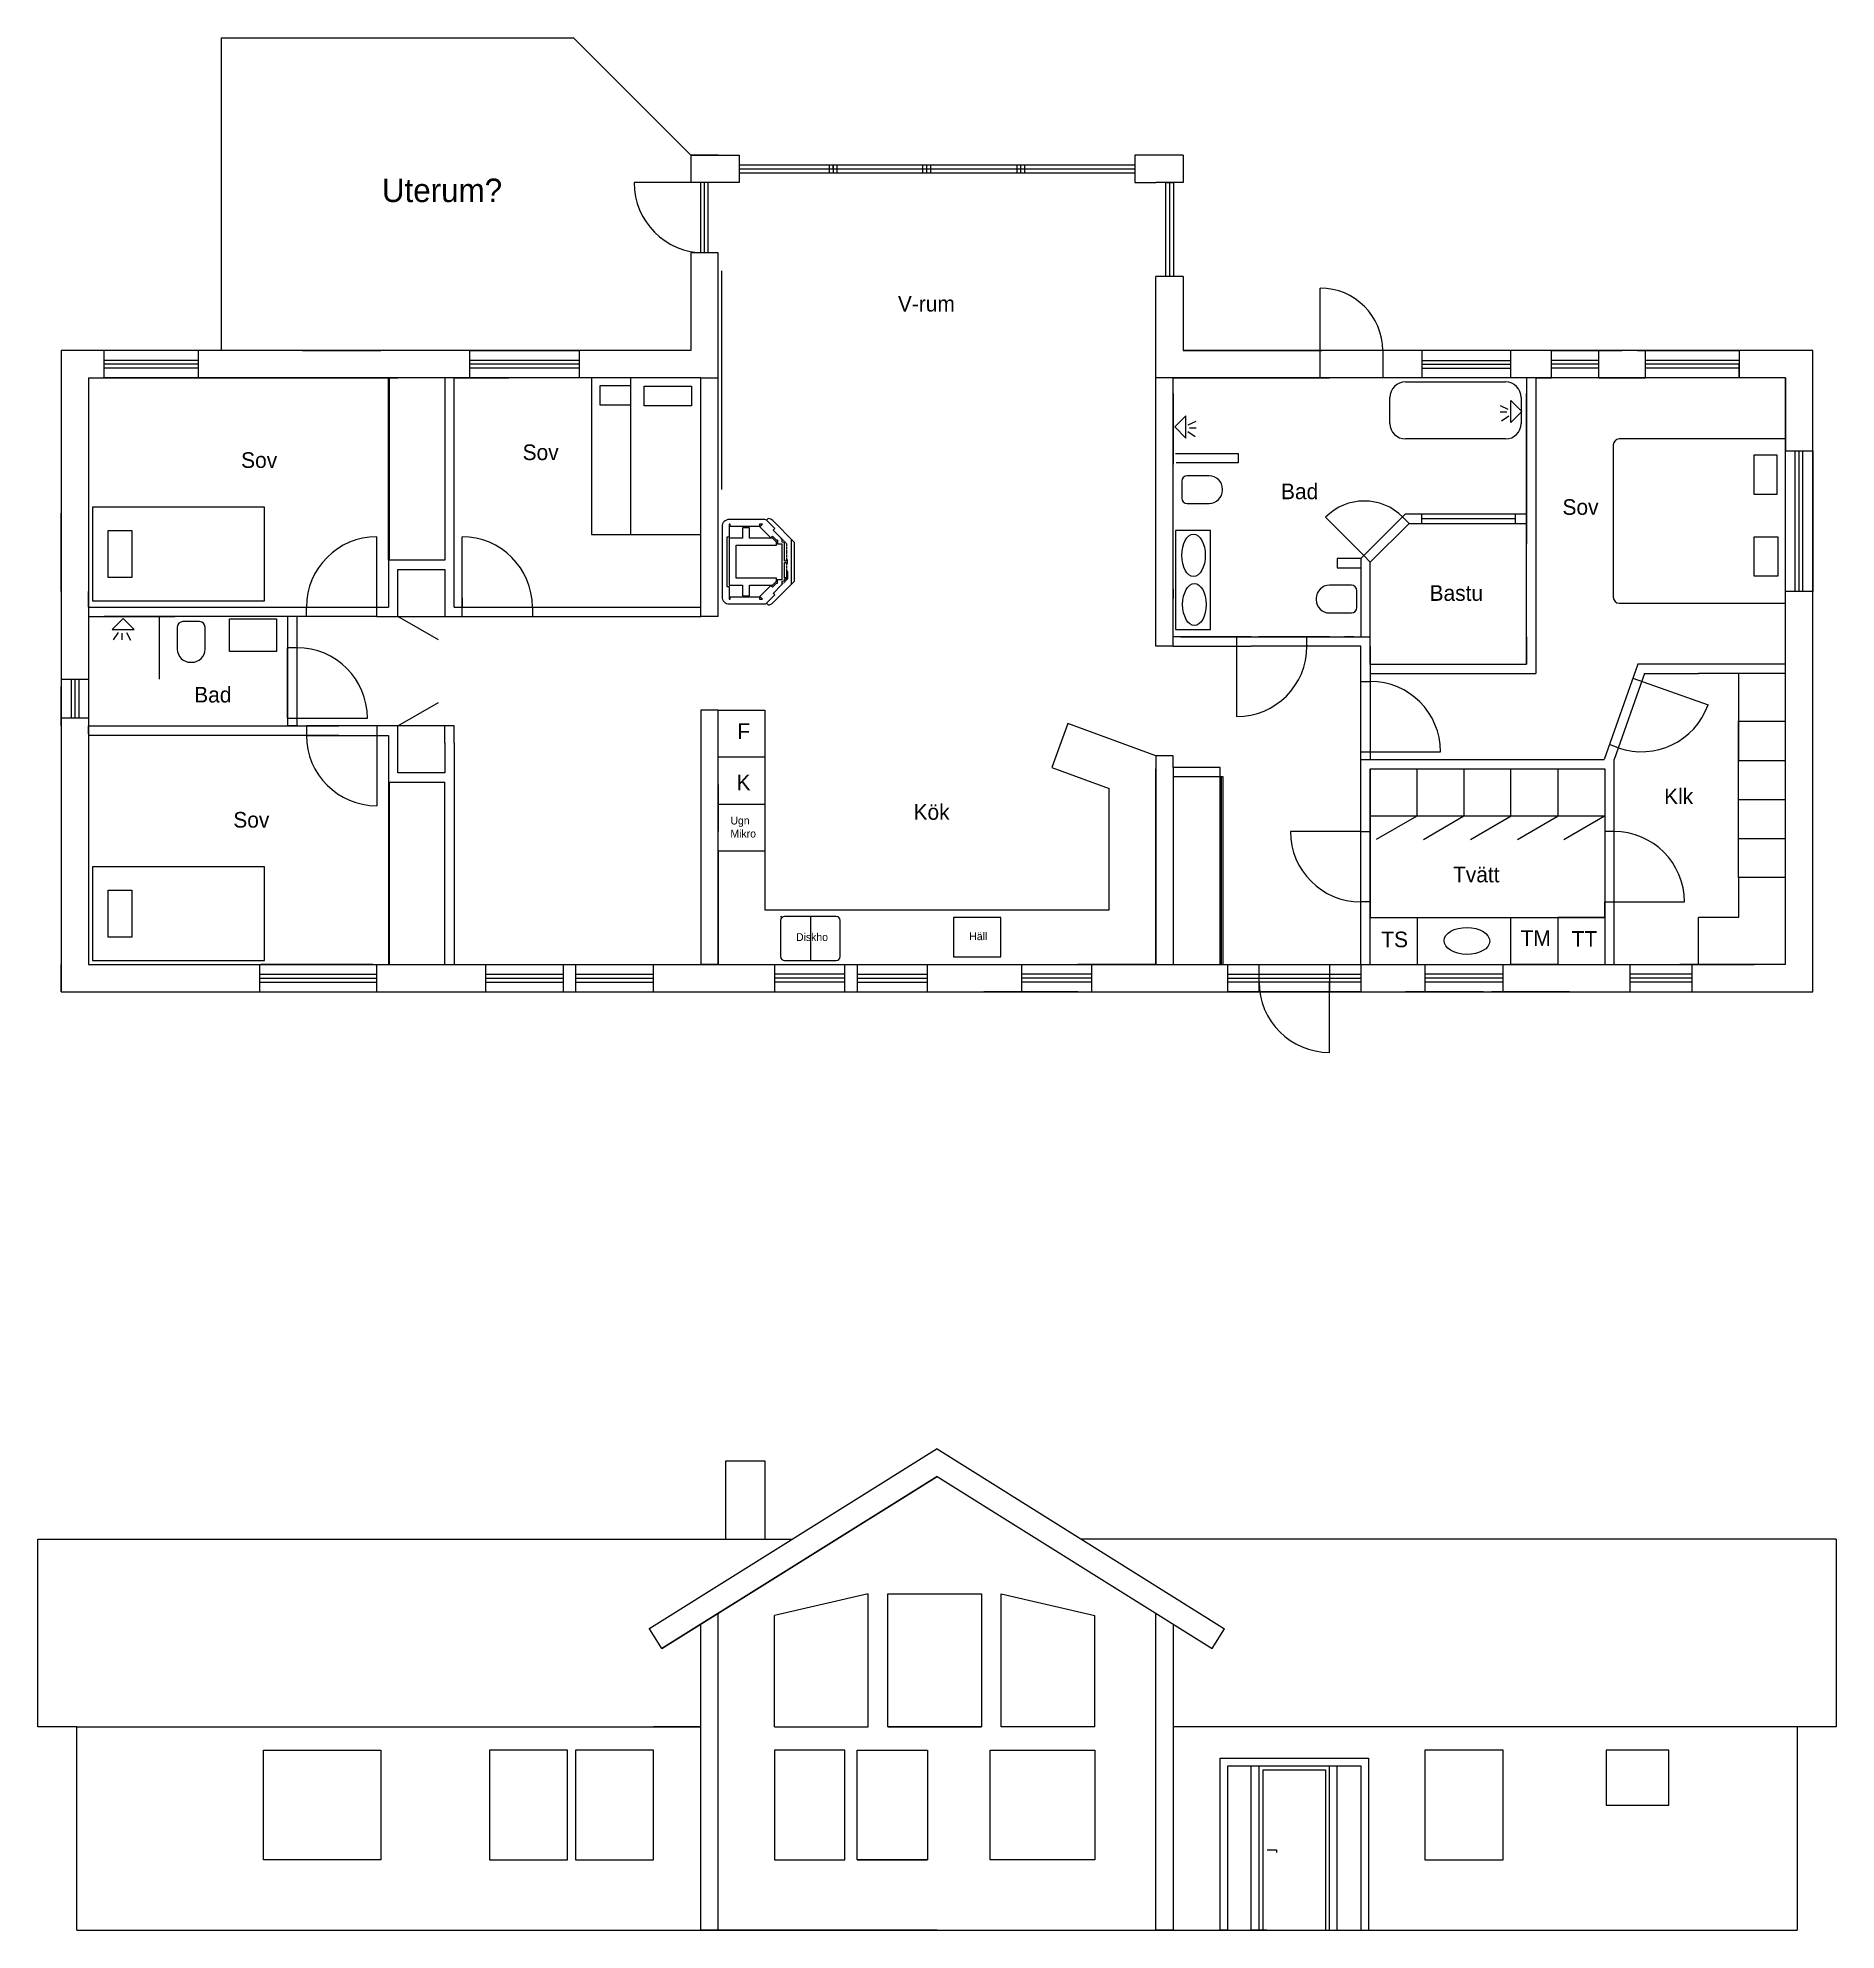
# Model space of a CAD drawing. Header units: millimetres. Extents: x -19900 to 40400, y -12000 to 32304.
# Drawn here: x -500 to 22500, y -12000 to 12200 of the extents above; entities that cross this region are included whole.
import ezdxf

# ---------------------------------------------------------------- set-up
doc = ezdxf.new("R2010")
doc.units = ezdxf.units.MM
doc.linetypes.add('ACAD_ISO03W100', pattern=[30, 12, -18])
doc.linetypes.add('DASHED', pattern=[19.05, 12.7, -6.35])
doc.layers.get('0').update_dxf_attribs({"lineweight": 25, "true_color": 0xffffff})
doc.layers.add('Innerväggar', color=178, linetype='Continuous', lineweight=25, true_color=0x000000)
doc.layers.add('Mått', color=178, linetype='Continuous', lineweight=25, true_color=0x000000)
doc.layers.add('KATKOVIIVA', color=7, linetype='ACAD_ISO03W100', true_color=0xffffff)
doc.layers.add('MAINOS', color=7, linetype='Continuous', true_color=0xffffff)
doc.styles.add('textstyle11', font='Unicode')
doc.styles.add('textstyle12', font='Unicode')
doc.styles.add('textstyle13', font='Unicode')
doc.styles.add('textstyle14', font='Unicode')
doc.styles.add('textstyle15', font='Unicode')
doc.styles.add('textstyle16', font='Unicode')
doc.styles.add('textstyle17', font='Unicode')
doc.styles.add('textstyle18', font='Unicode')
doc.styles.add('textstyle19', font='Unicode')
doc.styles.add('textstyle20', font='Unicode')
doc.styles.add('textstyle21', font='Unicode')
doc.styles.add('textstyle22', font='Unicode')
doc.styles.add('textstyle23', font='Unicode')
doc.styles.add('textstyle24', font='Unicode')
doc.styles.add('textstyle25', font='Unicode')
doc.styles.add('textstyle26', font='Unicode')
doc.styles.add('textstyle27', font='Unicode')
doc.styles.add('textstyle28', font='Unicode')
doc.styles.add('textstyle29', font='Unicode')
doc.styles.add('textstyle30', font='Unicode')

msp = doc.modelspace()

# ---------------------------------------------------------------- texts
at = {"char_height": 100, "attachment_point": 1}
for s, insert, style in [('\\H300;Uterum?', (3900, 10400), 'textstyle11'), ('\\H200;Bastu', (17300, 5200), 'textstyle20'), ('\\H200;F', (8445, 3434), 'textstyle16'), ('\\H200;K', (8436, 2778), 'textstyle15'), ('Ugn\\PMikro', (8358, 2240), 'textstyle17'), ('Diskho', (9197, 750), 'textstyle19'), ('Häll', (11413, 761), 'textstyle18'), ('\\H200;TS', (16682, 770), 'textstyle12'), ('\\H200;TM', (18464, 788), 'textstyle13'), ('\\H200;TT', (19117, 776), 'textstyle14')]:
    msp.add_mtext(s, dxfattribs=dict(at, insert=insert, style=style))
at = {"layer": 'Mått', "char_height": 100, "attachment_point": 1}
for s, insert, style in [('\\H200;V-rum', (10500, 8900), 'textstyle28'), ('\\H200;Sov', (2100, 6900), 'textstyle23'), ('\\H200;Sov', (5700, 7000), 'textstyle24'), ('\\H200;Bad', (15400, 6500), 'textstyle29'), ('\\H200;Sov', (19000, 6300), 'textstyle21'), ('\\H200;Bad', (1500, 3900), 'textstyle30'), ('\\H200;Klk', (20300, 2600), 'textstyle25'), ('\\H200;Sov', (2000, 2300), 'textstyle22'), ('\\H200;Kök', (10700, 2400), 'textstyle27'), ('\\H200;Tvätt', (17600, 1600), 'textstyle26')]:
    msp.add_mtext(s, dxfattribs=dict(at, insert=insert, style=style))

# ---------------------------------------------------------------- linework, layer by layer
for p, q in [((1850, 8200), (1850, 12200)), ((1850, 12200), (6350, 12200)), ((7850, 10700), (6350, 12200)), ((8200, 10700), (7850, 10700)), ((7850, 10700), (7850, 10350)), ((7850, 10700), (8250, 10700)), ((7850, 10700), (8250, 10700)), ((7850, 10700), (8470, 10700)), ((8470, 10700), (8470, 10350)), ((14150, 10700), (13530, 10700)), ((13530, 10700), (13530, 10350)), ((14150, 10700), (13800, 10700)), ((14150, 10700), (14150, 10350)), ((8470, 10575), (13530, 10575)), ((8470, 10525), (13530, 10525)), ((8470, 10525), (9670, 10525)), ((8470, 10475), (13530, 10475)), ((9620, 10575), (9620, 10475)), ((9670, 10525), (9670, 10575)), ((9670, 10575), (9670, 10475)), ((9670, 10475), (10870, 10475)), ((9720, 10575), (9720, 10475)), ((10820, 10525), (10820, 10575)), ((10820, 10475), (10820, 10525)), ((10870, 10525), (10870, 10575)), ((10870, 10575), (12070, 10575)), ((10870, 10475), (10870, 10525)), ((10920, 10525), (10920, 10575)), ((10920, 10475), (10920, 10525)), ((12020, 10575), (12020, 10525)), ((12020, 10525), (12020, 10475)), ((12070, 10575), (12070, 10525)), ((12070, 10525), (12070, 10475)), ((12120, 10575), (12120, 10525)), ((12120, 10525), (12120, 10475)), ((8025, 10350), (7125, 10350)), ((8200, 10350), (7850, 10350)), ((8075, 10350), (7975, 10350)), ((7975, 10350), (7975, 9450)), ((8025, 9450), (8025, 10350)), ((8075, 9450), (8075, 10350)), ((8470, 10350), (8200, 10350)), ((13530, 10350), (13800, 10350)), ((14150, 10350), (13800, 10350)), ((13925, 9150), (13925, 10350)), ((13925, 10350), (14025, 10350)), ((13975, 10350), (13975, 9150)), ((14025, 10350), (14025, 9150)), ((8200, 9450), (7850, 9450)), ((7850, 9450), (7850, 8200)), ((8075, 9450), (8025, 9450)), ((8200, 9450), (8075, 9450)), ((8200, 4800), (8200, 9450)), ((8248, 6422), (8248, 9222)), ((13800, 7650), (13800, 9150)), ((14150, 9150), (13800, 9150)), ((14150, 9150), (14150, 8200)), ((15900, 8200), (15900, 9000)), ((7850, 8200), (-200, 8200)), ((-200, 8200), (-200, 0)), ((350, 7850), (350, 8200)), ((1550, 8075), (350, 8075)), ((1550, 8025), (350, 8025)), ((1550, 8200), (1550, 7850)), ((7850, 8200), (1850, 8200)), ((2885, 8200), (3885, 8200)), ((5025, 7850), (5025, 8200)), ((5025, 8200), (6425, 8200)), ((6425, 8075), (5025, 8075)), ((6425, 8025), (5025, 8025)), ((6425, 8200), (6425, 7850)), ((22200, 8200), (14150, 8200)), ((14150, 8200), (15690, 8200)), ((15120, 8200), (15920, 8200)), ((15900, 7850), (15900, 8200)), ((18340, 8200), (16540, 8200)), ((16700, 8200), (16700, 7850)), ((17200, 8200), (17200, 7850)), ((17200, 8075), (18340, 8075)), ((17200, 8025), (18340, 8025)), ((18340, 7850), (18340, 8200)), ((18860, 7850), (18860, 8200)), ((18860, 8200), (19760, 8200)), ((19460, 8075), (18860, 8075)), ((19460, 8025), (18860, 8025)), ((19460, 8200), (19460, 7850)), ((19960, 8200), (20960, 8200)), ((20060, 7850), (20060, 8200)), ((20060, 8200), (21260, 8200)), ((21260, 8075), (20060, 8075)), ((21260, 8025), (20060, 8025)), ((21260, 8200), (21260, 7850)), ((21260, 7850), (21260, 8025)), ((22200, 0), (22200, 8200)), ((150, 7850), (150, 4820)), ((150, 7850), (4105, 7850)), ((150, 7850), (2885, 7850)), ((1550, 7975), (350, 7975)), ((7980, 7850), (350, 7850)), ((4705, 7850), (4705, 5520)), ((4825, 4920), (4825, 7850)), ((4825, 7850), (5525, 7850)), ((4825, 7850), (5025, 7850)), ((6425, 7975), (5025, 7975)), ((7980, 7850), (6580, 7850)), ((6580, 7850), (6580, 5850)), ((6691, 7755), (7078, 7755)), ((6691, 7502), (6691, 7755)), ((7078, 7755), (7078, 7502)), ((7980, 7850), (7080, 7850)), ((7080, 7850), (7080, 5850)), ((7254, 7747), (7859, 7747)), ((7254, 7495), (7254, 7747)), ((7859, 7747), (7859, 7495)), ((7980, 4800), (7980, 7850)), ((7980, 7850), (8200, 7850)), ((14020, 7850), (13800, 7850)), ((14020, 4420), (14020, 7850)), ((21850, 7850), (14020, 7850)), ((14020, 7850), (16020, 7850)), ((14020, 7850), (15120, 7850)), ((16992, 7800), (18272, 7800)), ((17200, 7975), (18340, 7975)), ((18540, 7850), (18340, 7850)), ((18540, 7850), (18540, 6650)), ((18660, 7850), (18660, 4540)), ((18660, 7850), (18860, 7850)), ((19460, 7975), (18860, 7975)), ((19460, 7850), (20060, 7850)), ((19760, 7850), (19960, 7850)), ((21260, 7975), (20060, 7975)), ((21850, 7850), (21650, 7850)), ((21850, 350), (21850, 7850)), ((21850, 7850), (21850, 7070)), ((150, 7650), (150, 350)), ((7078, 7502), (6691, 7502)), ((13800, 4420), (13800, 7650)), ((14020, 7650), (14020, 6750)), ((16792, 7270), (16792, 7600)), ((18480, 7422), (18339, 7563)), ((18339, 7563), (18480, 7422)), ((18339, 7280), (18339, 7563)), ((18472, 7600), (18472, 7270)), ((18540, 4540), (18540, 7650)), ((18540, 7650), (18540, 5850)), ((7859, 7495), (7254, 7495)), ((14040, 7224), (14181, 7365)), ((14181, 7365), (14040, 7224)), ((14181, 7082), (14181, 7365)), ((14214, 7250), (14313, 7298)), ((18290, 7411), (18204, 7411)), ((18306, 7448), (18207, 7496)), ((18313, 7362), (18220, 7298)), ((18480, 7422), (18339, 7280)), ((14040, 7224), (14181, 7082)), ((14207, 7164), (14300, 7100)), ((14230, 7213), (14316, 7213)), ((18272, 7070), (16992, 7070)), ((21850, 7070), (21850, 6920)), ((14050, 6884), (14850, 6884)), ((14850, 6884), (14850, 6764)), ((21850, 6920), (22200, 6920)), ((21975, 5120), (21975, 6920)), ((22025, 5120), (22025, 6920)), ((22075, 5120), (22075, 6920)), ((22200, 6920), (22200, 5120)), ((14850, 6764), (14061, 6764)), ((14480, 6600), (14200, 6600)), ((14130, 6530), (14130, 6315)), ((14650, 6415), (14650, 6430)), ((-200, 5120), (-200, 6120)), ((2400, 6200), (200, 6200)), ((200, 6200), (200, 5000)), ((2400, 5000), (2400, 6200)), ((14200, 6245), (14480, 6245)), ((16464, 5576), (15969, 6071)), ((16420, 5541), (16989, 6110)), ((17037, 5988), (16952, 6073)), ((18540, 6110), (16989, 6110)), ((17200, 5990), (17200, 6110)), ((17200, 6055), (18400, 6055)), ((18400, 5990), (18400, 6110)), ((18540, 5990), (18540, 6110)), ((18540, 5990), (18540, 6110)), ((18540, 5990), (18540, 6110)), ((400, 5900), (700, 5900)), ((400, 5300), (400, 5900)), ((700, 5900), (700, 5300)), ((3835, 4800), (3835, 5820)), ((4925, 4800), (4925, 5820)), ((6580, 5850), (7980, 5850)), ((14050, 5900), (14050, 4635)), ((14500, 5900), (14050, 5900)), ((14500, 4635), (14500, 5900)), ((16542, 5493), (17037, 5988)), ((17039, 5990), (18540, 5990)), ((18540, 4190), (18540, 5990)), ((18540, 5850), (18540, 5730)), ((16542, 5493), (16457, 5578)), ((4105, 5520), (3985, 5520)), ((3985, 5520), (3985, 4920)), ((4105, 4800), (4105, 5400)), ((16420, 5541), (16420, 4540)), ((16540, 4190), (16540, 5491)), ((150, 4920), (150, 5120)), ((700, 5300), (400, 5300)), ((7980, 4820), (7980, 5100)), ((14020, 5150), (14020, 5030)), ((16300, 5200), (16020, 5200)), ((16370, 4915), (16370, 5130)), ((22200, 5120), (21850, 5120)), ((150, 4920), (3350, 4920)), ((200, 5000), (2400, 5000)), ((2665, 4920), (3985, 4920)), ((2935, 4800), (2935, 4920)), ((4825, 4920), (7980, 4920)), ((4925, 5040), (4925, 4920)), ((5825, 4920), (5825, 4800)), ((15850, 5030), (15850, 5015)), ((16020, 4845), (16300, 4845)), ((150, 4800), (1250, 4800)), ((3350, 4800), (350, 4800)), ((593, 4776), (451, 4634)), ((451, 4634), (734, 4634)), ((593, 4776), (734, 4634)), ((734, 4634), (593, 4776)), ((1050, 4800), (1050, 4000)), ((1284, 4664), (1284, 4384)), ((1569, 4734), (1354, 4734)), ((1639, 4384), (1639, 4664)), ((1952, 4772), (2552, 4772)), ((1952, 4352), (1952, 4772)), ((2552, 4772), (2552, 4352)), ((2695, 4800), (2695, 3400)), ((2815, 3400), (2815, 4800)), ((3835, 4800), (3350, 4800)), ((3835, 4800), (7980, 4800)), ((8200, 4800), (7980, 4800)), ((14050, 4635), (14500, 4635)), ((529, 4595), (465, 4502)), ((574, 4587), (574, 4501)), ((635, 4595), (684, 4496)), ((2695, 3500), (2695, 4400)), ((2815, 4400), (2695, 4400)), ((14020, 4420), (13800, 4420)), ((14020, 4420), (14020, 4540)), ((14120, 4540), (14020, 4540)), ((14020, 4420), (14120, 4420)), ((15020, 4540), (14120, 4540)), ((14120, 4540), (16540, 4540)), ((14120, 4420), (15020, 4420)), ((14832, 4539), (14832, 4419)), ((14832, 4419), (14832, 3519)), ((16420, 4420), (15020, 4420)), ((16010, 4540), (15110, 4540)), ((16020, 4540), (15120, 4540)), ((15732, 4419), (15732, 4539)), ((16210, 4420), (16010, 4420)), ((16420, 4420), (16020, 4420)), ((16330, 4540), (16210, 4540)), ((16420, 4070), (16420, 4420)), ((16540, 4420), (16540, 4540)), ((16540, 4420), (16540, 3905)), ((18540, 4540), (18540, 4190)), ((18660, 4540), (18660, 4190)), ((21850, 3460), (21850, 4570)), ((1454, 4214), (1469, 4214)), ((2552, 4352), (1952, 4352)), ((16420, 4190), (16420, 4190)), ((16540, 4190), (18540, 4190)), ((18540, 4285), (18540, 4285)), ((18660, 4190), (18660, 4070)), ((21850, 4190), (19965, 4190)), ((21850, 4070), (21850, 4190)), ((-200, 4000), (150, 4000)), ((-200, 3400), (-200, 3900)), ((-75, 4000), (-75, 3500)), ((-25, 4000), (-25, 3500)), ((25, 4000), (25, 3500)), ((16420, 3970), (16420, 4070)), ((16420, 3070), (16420, 3970)), ((16420, 3970), (16540, 3970)), ((16540, 4070), (18660, 4070)), ((16540, 3970), (16540, 2970)), ((19900, 4010), (20861, 3670)), ((20050, 4070), (20740, 4070)), ((21850, 4070), (20740, 4070)), ((21250, 4070), (21250, 2960)), ((21850, 2960), (21850, 4070)), ((4105, 3400), (4625, 3700)), ((150, 3500), (-200, 3500)), ((150, 3400), (3350, 3400)), ((150, 3300), (150, 3400)), ((2695, 3500), (3715, 3500)), ((2815, 3400), (2695, 3400)), ((2815, 3400), (2815, 3500)), ((3835, 3400), (2935, 3400)), ((2935, 3400), (2935, 3280)), ((3985, 3400), (3835, 3400)), ((3835, 3400), (3835, 3280)), ((4825, 3400), (3985, 3400)), ((4105, 3180), (4105, 3400)), ((4705, 3180), (4705, 3400)), ((4825, 3180), (4825, 3400)), ((8200, 3600), (7980, 3600)), ((7980, 3600), (7980, 350)), ((8200, 3600), (8800, 3600)), ((8200, 3250), (8200, 3600)), ((8800, 3600), (8800, 1050)), ((12672, 3430), (12467, 2867)), ((13800, 3020), (12672, 3430)), ((3350, 3280), (150, 3280)), ((150, 3280), (150, 3080)), ((2935, 3280), (3835, 3280)), ((3835, 3280), (3985, 3280)), ((3835, 3280), (3835, 2380)), ((3985, 3280), (3985, 2680)), ((4105, 2800), (4105, 3280)), ((4705, 3180), (4705, 2800)), ((4825, 3180), (4825, 350)), ((8200, 350), (8200, 3250)), ((8800, 3250), (8800, 2650)), ((19713, 3122), (19600, 3162)), ((-200, 3080), (-200, 2080)), ((8800, 3000), (8200, 3000)), ((13800, 3020), (13800, 350)), ((14020, 3020), (13800, 3020)), ((14020, 2870), (14020, 3020)), ((16420, 2970), (16420, 3070)), ((16420, 3070), (16540, 3070)), ((16420, 350), (16420, 2970)), ((16420, 2970), (19533, 2970)), ((16540, 3070), (17440, 3070)), ((19660, 350), (19660, 2970)), ((21250, 2460), (21250, 2960)), ((21250, 2960), (21850, 2960)), ((3985, 2680), (4705, 2680)), ((3985, 2680), (3985, 350)), ((4705, 2800), (4105, 2800)), ((4705, 350), (4705, 2680)), ((12467, 2867), (13200, 2600)), ((13800, 350), (13800, 2850)), ((14620, 2870), (14020, 2870)), ((14020, 2870), (14020, 350)), ((14620, 2750), (14020, 2750)), ((14620, 2750), (14620, 2870)), ((14620, 350), (14620, 2750)), ((14660, 2750), (14620, 2750)), ((14640, 350), (14640, 2750)), ((14660, 350), (14660, 2750)), ((16540, 350), (16540, 2850)), ((16540, 2850), (19540, 2850)), ((16540, 2850), (16540, 2250)), ((17140, 2250), (17140, 2850)), ((17140, 2850), (17740, 2850)), ((17740, 2850), (17740, 2250)), ((18340, 2250), (18340, 2850)), ((18340, 2850), (18940, 2850)), ((18940, 2850), (18940, 2250)), ((19540, 2850), (19540, 350)), ((8200, 2650), (8200, 2050)), ((13200, 1050), (13200, 2600)), ((21250, 1460), (21250, 2460)), ((21250, 2460), (21850, 2460)), ((8200, 2400), (8800, 2400)), ((8800, 2400), (8800, 1800)), ((16540, 2250), (19540, 2250)), ((16540, 2250), (17140, 2250)), ((16540, 2250), (16540, 950)), ((16623, 1952), (17143, 2252)), ((17221, 1950), (17740, 2250)), ((17740, 2250), (18340, 2250)), ((17823, 1950), (18343, 2250)), ((18424, 1949), (18943, 2249)), ((19017, 1949), (19537, 2249)), ((16420, 2050), (15520, 2050)), ((16420, 1150), (16420, 2050)), ((16420, 2050), (16540, 2050)), ((19660, 2050), (19540, 2050)), ((19660, 1150), (19660, 2050)), ((21250, 1960), (21850, 1960)), ((8800, 1800), (8200, 1800)), ((8200, 1800), (8200, 350)), ((2400, 1600), (200, 1600)), ((200, 1600), (200, 400)), ((2400, 400), (2400, 1600)), ((21850, 1460), (21250, 1460)), ((21250, 1460), (21250, 950)), ((21850, 350), (21850, 1460)), ((400, 1300), (700, 1300)), ((400, 700), (400, 1300)), ((700, 1300), (700, 700)), ((8800, 1050), (13200, 1050)), ((16540, 1150), (16420, 1150)), ((16540, 950), (16540, 1150)), ((19540, 950), (19540, 1150)), ((19540, 1150), (19660, 1150)), ((19660, 1150), (20560, 1150)), ((9000, 914), (9000, 450)), ((9711, 964), (9050, 964)), ((9380, 964), (9380, 400)), ((9761, 450), (9761, 914)), ((11816, 949), (11211, 949)), ((11211, 949), (11211, 449)), ((11816, 449), (11816, 949)), ((16540, 350), (16540, 950)), ((16540, 950), (19540, 950)), ((16540, 950), (17140, 950)), ((17140, 950), (17140, 350)), ((18340, 350), (18340, 950)), ((19540, 950), (18940, 950)), ((18940, 950), (18940, 350)), ((20740, 350), (20740, 950)), ((21250, 950), (20740, 950)), ((700, 700), (400, 700)), ((-200, 0), (-200, 350)), ((150, 350), (21450, 350)), ((150, 350), (7780, 350)), ((150, 350), (2885, 350)), ((150, 350), (2350, 350)), ((200, 400), (2400, 400)), ((350, 350), (4105, 350)), ((2335, 350), (2335, 0)), ((2350, 350), (3785, 350)), ((3785, 350), (2350, 350)), ((3835, 0), (3835, 350)), ((4825, 350), (5225, 350)), ((5225, 350), (5225, 0)), ((6225, 0), (6225, 350)), ((6225, 350), (6375, 350)), ((6375, 350), (6375, 0)), ((7375, 0), (7375, 350)), ((8200, 350), (7980, 350)), ((8200, 350), (9200, 350)), ((8200, 350), (8980, 350)), ((8920, 350), (8920, 0)), ((9050, 400), (9711, 400)), ((9820, 0), (9820, 350)), ((9880, 350), (9980, 350)), ((9980, 350), (9980, 0)), ((10880, 0), (10880, 350)), ((10880, 350), (11680, 350)), ((11211, 449), (11816, 449)), ((11680, 350), (13080, 350)), ((12082, 349), (12082, -1)), ((13800, 350), (12800, 350)), ((12982, -1), (12982, 349)), ((13800, 350), (14020, 350)), ((14020, 350), (14620, 350)), ((14020, 350), (16420, 350)), ((14620, 350), (14640, 350)), ((14640, 350), (14660, 350)), ((14720, 0), (14720, 350)), ((15120, 0), (15120, 350)), ((15120, 350), (16020, 350)), ((16020, 350), (16020, 0)), ((16420, 350), (16420, 0)), ((16420, 350), (16540, 350)), ((16540, 350), (18040, 350)), ((16540, 350), (17240, 350)), ((17240, 350), (17240, 0)), ((18090, 350), (19090, 350)), ((18240, 0), (18240, 350)), ((18940, 350), (18340, 350)), ((19540, 350), (19660, 350)), ((19660, 350), (19760, 350)), ((19860, 350), (19860, 0)), ((20540, 350), (20500, 350)), ((21850, 350), (20540, 350)), ((20660, 0), (20660, 350)), ((-200, 0), (22200, 0)), ((2335, 225), (3835, 225)), ((2335, 175), (3835, 175)), ((2335, 125), (3835, 125)), ((2350, 0), (3835, 0)), ((2885, 0), (3885, 0)), ((5225, 225), (6225, 225)), ((5225, 175), (6225, 175)), ((5225, 125), (6225, 125)), ((5225, 0), (6225, 0)), ((6375, 225), (7375, 225)), ((6375, 175), (7375, 175)), ((6375, 125), (7375, 125)), ((6375, 0), (7375, 0)), ((9820, 225), (8920, 225)), ((9820, 175), (8920, 175)), ((9820, 125), (8920, 125)), ((8980, 0), (9880, 0)), ((9200, 0), (10400, 0)), ((9980, 225), (10880, 225)), ((9980, 175), (10880, 175)), ((9980, 125), (10880, 125)), ((9980, 0), (10880, 0)), ((12800, 0), (11600, 0)), ((12982, 224), (12082, 224)), ((12982, 174), (12082, 174)), ((12982, 124), (12082, 124)), ((14720, 175), (14720, 225)), ((14720, 225), (16420, 225)), ((14720, 175), (15120, 175)), ((16420, 125), (14720, 125)), ((16420, 0), (14720, 0)), ((14720, 0), (15120, 0)), ((15120, 175), (16020, 175)), ((16020, 175), (16420, 175)), ((16020, -775), (16020, 125)), ((16420, 225), (16420, 125)), ((17990, 0), (16990, 0)), ((18240, 225), (17240, 225)), ((18240, 175), (17240, 175)), ((18240, 125), (17240, 125)), ((17240, 0), (18240, 0)), ((19090, 0), (18090, 0)), ((19760, 0), (20660, 0)), ((20660, 225), (19860, 225)), ((20660, 175), (19860, 175)), ((20660, 125), (19860, 125)), ((11000, -5846), (7313, -8151)), ((8300, -7000), (8300, -6000)), ((8300, -6000), (8800, -6000)), ((8800, -6000), (8800, -7000)), ((11000, -5846), (14679, -8146)), ((11000, -6200), (7480, -8400)), ((11001, -6201), (7481, -8401)), ((11000, -6200), (14520, -8400)), ((-500, -9400), (-500, -7000)), ((-500, -7000), (9154, -7000)), ((8200, -7000), (8300, -7000)), ((22500, -7000), (12846, -7000)), ((22500, -7000), (22500, -9400)), ((10120, -7700), (8920, -7977)), ((10120, -9400), (10120, -7700)), ((10370, -9400), (10370, -7700)), ((10370, -7700), (11570, -7700)), ((11570, -7700), (11570, -9400)), ((11820, -9400), (11820, -7700)), ((11820, -7700), (13020, -7977)), ((8200, -12000), (8200, -7951)), ((8920, -9400), (8920, -7977)), ((13020, -9400), (13020, -7977)), ((13800, -12000), (13800, -7950)), ((7480, -8400), (7321, -8146)), ((7980, -12000), (7980, -8088)), ((14020, -8088), (14020, -12000)), ((14520, -8400), (14679, -8146)), ((0, -9400), (-500, -9400)), ((0, -12000), (0, -9400)), ((0, -9400), (7980, -9400)), ((7980, -9400), (7375, -9400)), ((8200, -9400), (8200, -9200)), ((8920, -9400), (10120, -9400)), ((10370, -9400), (11570, -9400)), ((10970, -9400), (10370, -9400)), ((11570, -9400), (10970, -9400)), ((13020, -9400), (11820, -9400)), ((22000, -9400), (14020, -9400)), ((22000, -9400), (22000, -12000)), ((22500, -9400), (22000, -9400)), ((2385, -11100), (2385, -9700)), ((2385, -9700), (3885, -9700)), ((3885, -9700), (3885, -11100)), ((6275, -9700), (5275, -9700)), ((5275, -9700), (5275, -11100)), ((6275, -11100), (6275, -9700)), ((7375, -9700), (6375, -9700)), ((6375, -9700), (6375, -11100)), ((7375, -11100), (7375, -9700)), ((9820, -9700), (8920, -9700)), ((8920, -9700), (8920, -11100)), ((9820, -11100), (9820, -9700)), ((9980, -11100), (9980, -9700)), ((9980, -9700), (10880, -9700)), ((10880, -9700), (10880, -11100)), ((11680, -11100), (11680, -9700)), ((11680, -9700), (13020, -9700)), ((13020, -9700), (13020, -11100)), ((14620, -9900), (14620, -9800)), ((14620, -9800), (16520, -9800)), ((14620, -12000), (14620, -9900)), ((14720, -12000), (14720, -9900)), ((14720, -9900), (16420, -9900)), ((15020, -12000), (15020, -9900)), ((15120, -12000), (15120, -9900)), ((16020, -12000), (16020, -9900)), ((16120, -12000), (16120, -9900)), ((16420, -9900), (16420, -12000)), ((16520, -9800), (16520, -12000)), ((18240, -9700), (17240, -9700)), ((17240, -9700), (17240, -11100)), ((18240, -11100), (18240, -9700)), ((19560, -9700), (19560, -10400)), ((20360, -9700), (19560, -9700)), ((20360, -10400), (20360, -9700)), ((15170, -12000), (15170, -9950)), ((15170, -9950), (15970, -9950)), ((15970, -9950), (15970, -12000)), ((19560, -10400), (20360, -10400)), ((3885, -11100), (2385, -11100)), ((5275, -11100), (6275, -11100)), ((6375, -11100), (7375, -11100)), ((7980, -12000), (7980, -11100)), ((8200, -12000), (8200, -11100)), ((8920, -11100), (9820, -11100)), ((10880, -11100), (9980, -11100)), ((9980, -11100), (10880, -11100)), ((13020, -11100), (11680, -11100)), ((13800, -12000), (13800, -11100)), ((15221, -10971), (15341, -10971)), ((15341, -10971), (15344, -11006)), ((17240, -11100), (18240, -11100)), ((0, -12000), (22000, -12000)), ((11000, -12000), (7980, -12000)), ((7980, -12000), (8200, -12000)), ((14020, -12000), (13800, -12000)), ((14020, -12000), (14720, -12000)), ((14020, -12000), (17240, -12000)), ((14720, -12000), (14620, -12000)), ((14720, -12000), (15120, -12000)), ((15120, -12000), (15020, -12000)), ((15120, -12000), (16020, -12000)), ((15120, -12000), (15220, -12000)), ((15220, -12000), (15120, -12000)), ((15120, -12000), (15170, -12000)), ((16020, -12000), (16120, -12000))]:
    msp.add_line(p, q)
for centre, radius, start, end in [((8025, 10350), 900, 180, 270), ((15900, 8200), 800, 0, 90), ((16992, 7600), 200, 90, 180), ((18272, 7600), 200, 0, 90), ((16992, 7270), 200, 180, 270), ((18272, 7270), 200, 270, 0), ((14200, 6530), 70, 90, 180), ((14480, 6430), 170, 0, 90), ((14200, 6315), 70, 180, 270), ((14480, 6415), 170, 270, 0), ((16464, 5576), 700, 45, 135), ((3835, 4920), 900, 90, 180), ((4925, 4920), 900, 0, 90), ((16020, 5030), 170, 90, 180), ((16300, 5130), 70, 0, 90), ((16020, 5015), 170, 180, 270), ((16300, 4915), 70, 270, 0), ((1354, 4664), 70, 90, 180), ((1569, 4664), 70, 0, 90), ((1454, 4384), 170, 180, 270), ((1469, 4384), 170, 270, 0), ((2815, 3500), 900, 0, 90), ((14832, 4419), 900, 270, 0), ((16540, 3070), 900, 0, 90), ((20013, 3970), 900, 250.5, 340.5), ((3835, 3280), 900, 180, 270), ((16420, 2050), 900, 180, 270), ((19660, 1150), 900, 0, 90), ((9010, 954), 10, 90, 180), ((9050, 914), 50, 90, 180), ((9711, 914), 50, 0, 90), ((9050, 450), 50, 180, 270), ((9711, 450), 50, 270, 0), ((16020, 125), 900, 180, 270)]:
    msp.add_arc(centre, radius, start, end)
for centre, major_axis, ratio in [((14281, 5582), (0, 270), 0.555556), ((14292, 4953), (0, 270), 0.555556), ((17777, 651), (-292, 4), 0.588989)]:
    msp.add_ellipse(centre, major_axis=major_axis, ratio=ratio)
at = {"layer": 'Innerväggar'}
for p, q in [((21850, 7070), (19725, 7070)), ((19650, 6995), (19650, 5045)), ((21746, 6865), (21446, 6865)), ((21446, 6865), (21446, 6365)), ((21746, 6365), (21746, 6865)), ((21446, 6365), (21746, 6365)), ((21453, 5317), (21453, 5817)), ((21453, 5817), (21753, 5817)), ((21753, 5817), (21753, 5317)), ((21753, 5317), (21453, 5317)), ((19725, 4970), (21850, 4970))]:
    msp.add_line(p, q, dxfattribs=at)
for centre, start, end in [((19725, 6995), 90, 180), ((19725, 5045), 180, 270)]:
    msp.add_arc(centre, 75, start, end, dxfattribs=at)
at = {"layer": 'KATKOVIIVA', "color": 7, "linetype": 'DASHED', "true_color": 0xffffff}
for points in [[(9081, 5523), (9081, 5715, 0.198912), (9072, 5736), (9007, 5801)], [(9012, 5204), (9072, 5264, 0.156591), (9081, 5280, 0.156591)]]:
    msp.add_lwpolyline(points, format="xyb", dxfattribs=at)
msp.add_lwpolyline([(9081, 5375), (9081, 5479)], dxfattribs=at)
at = {"layer": 'MAINOS'}
for points in [[(8820, 4969), (8841, 4948, 0.184483), (8900, 4974), (9179, 5253), (9179, 5747), (8900, 6026, 0.184483), (8841, 6052), (8820, 6031)], [(9051, 5510), (9051, 5745), (9021, 5750), (9021, 5775, 0.266659), (9007, 5801), (8904, 5904), (8926, 5925), (8820, 6031, 0.198912), (8798, 6040), (8341, 6040, 0.414214), (8251, 5950), (8251, 5050, 0.414214), (8341, 4960), (8798, 4960, 0.198912), (8820, 4969), (8926, 5075), (8904, 5096), (9012, 5204, 0.198912), (9021, 5225), (9021, 5250), (9051, 5255), (9051, 5280), (9091, 5280), (9091, 5375), (9076, 5375), (9076, 5295), (9051, 5295), (9051, 5492)]]:
    msp.add_lwpolyline(points, format="xyb", dxfattribs=at)
for points in [[(8341, 5185), (8341, 5020), (8356, 5020), (8356, 5050), (8731, 5050), (8731, 5020), (8768, 5020), (8735, 5054), (8876, 5195), (8897, 5174), (8949, 5225), (8961, 5225), (8961, 5275), (9021, 5275), (9021, 5725), (8961, 5725), (8961, 5775), (8961, 5725), (8961, 5775), (8949, 5775), (8897, 5826), (8876, 5805), (8735, 5946), (8768, 5980), (8731, 5980), (8731, 5950), (8356, 5950), (8356, 5980), (8341, 5980), (8341, 5815), (8311, 5815), (8311, 5185)], [(8341, 5200), (8511, 5200), (8511, 5065), (8601, 5065), (8601, 5200), (8896, 5200), (8946, 5250), (8946, 5290), (8431, 5290), (8431, 5710), (8946, 5710), (8946, 5750), (8896, 5800), (8601, 5800), (8601, 5935), (8511, 5935), (8511, 5800), (8341, 5800)]]:
    msp.add_lwpolyline(points, close=True, dxfattribs=at)
for points in [[(9139, 5213), (9139, 5787)], [(9051, 5510), (9071, 5510), (9071, 5513)], [(9051, 5492), (9071, 5492)], [(9071, 5492), (9071, 5479), (9086, 5479), (9086, 5523), (9071, 5523), (9071, 5513)]]:
    msp.add_lwpolyline(points, dxfattribs=at)
at = {"layer": 'Mått'}
for p, q in [((3985, 5520), (3985, 7850)), ((3985, 7850), (3995, 7850)), ((3995, 7850), (3995, 5520)), ((4705, 5520), (4105, 5520)), ((4105, 5400), (4705, 5400)), ((4705, 5400), (4705, 4800)), ((16420, 5541), (16120, 5541)), ((16120, 5541), (16120, 5421)), ((16120, 5421), (16420, 5421)), ((4625, 4500), (4105, 4800)), ((19965, 4190), (19533, 2970)), ((20050, 4070), (19660, 2970)), ((21250, 2960), (21250, 3460)), ((21250, 3460), (21850, 3460)), ((3985, 2680), (3995, 2680)), ((3995, 2680), (3995, 350))]:
    msp.add_line(p, q, dxfattribs=at)

msp.set_redraw_order([(e.dxf.handle, doc.entitydb.next_handle()) for e in msp.query("TEXT MTEXT ATTDEF DIMENSION ARC_DIMENSION")])  # texts and dimensions are drawn at this point

doc.saveas('drawing.dxf')
